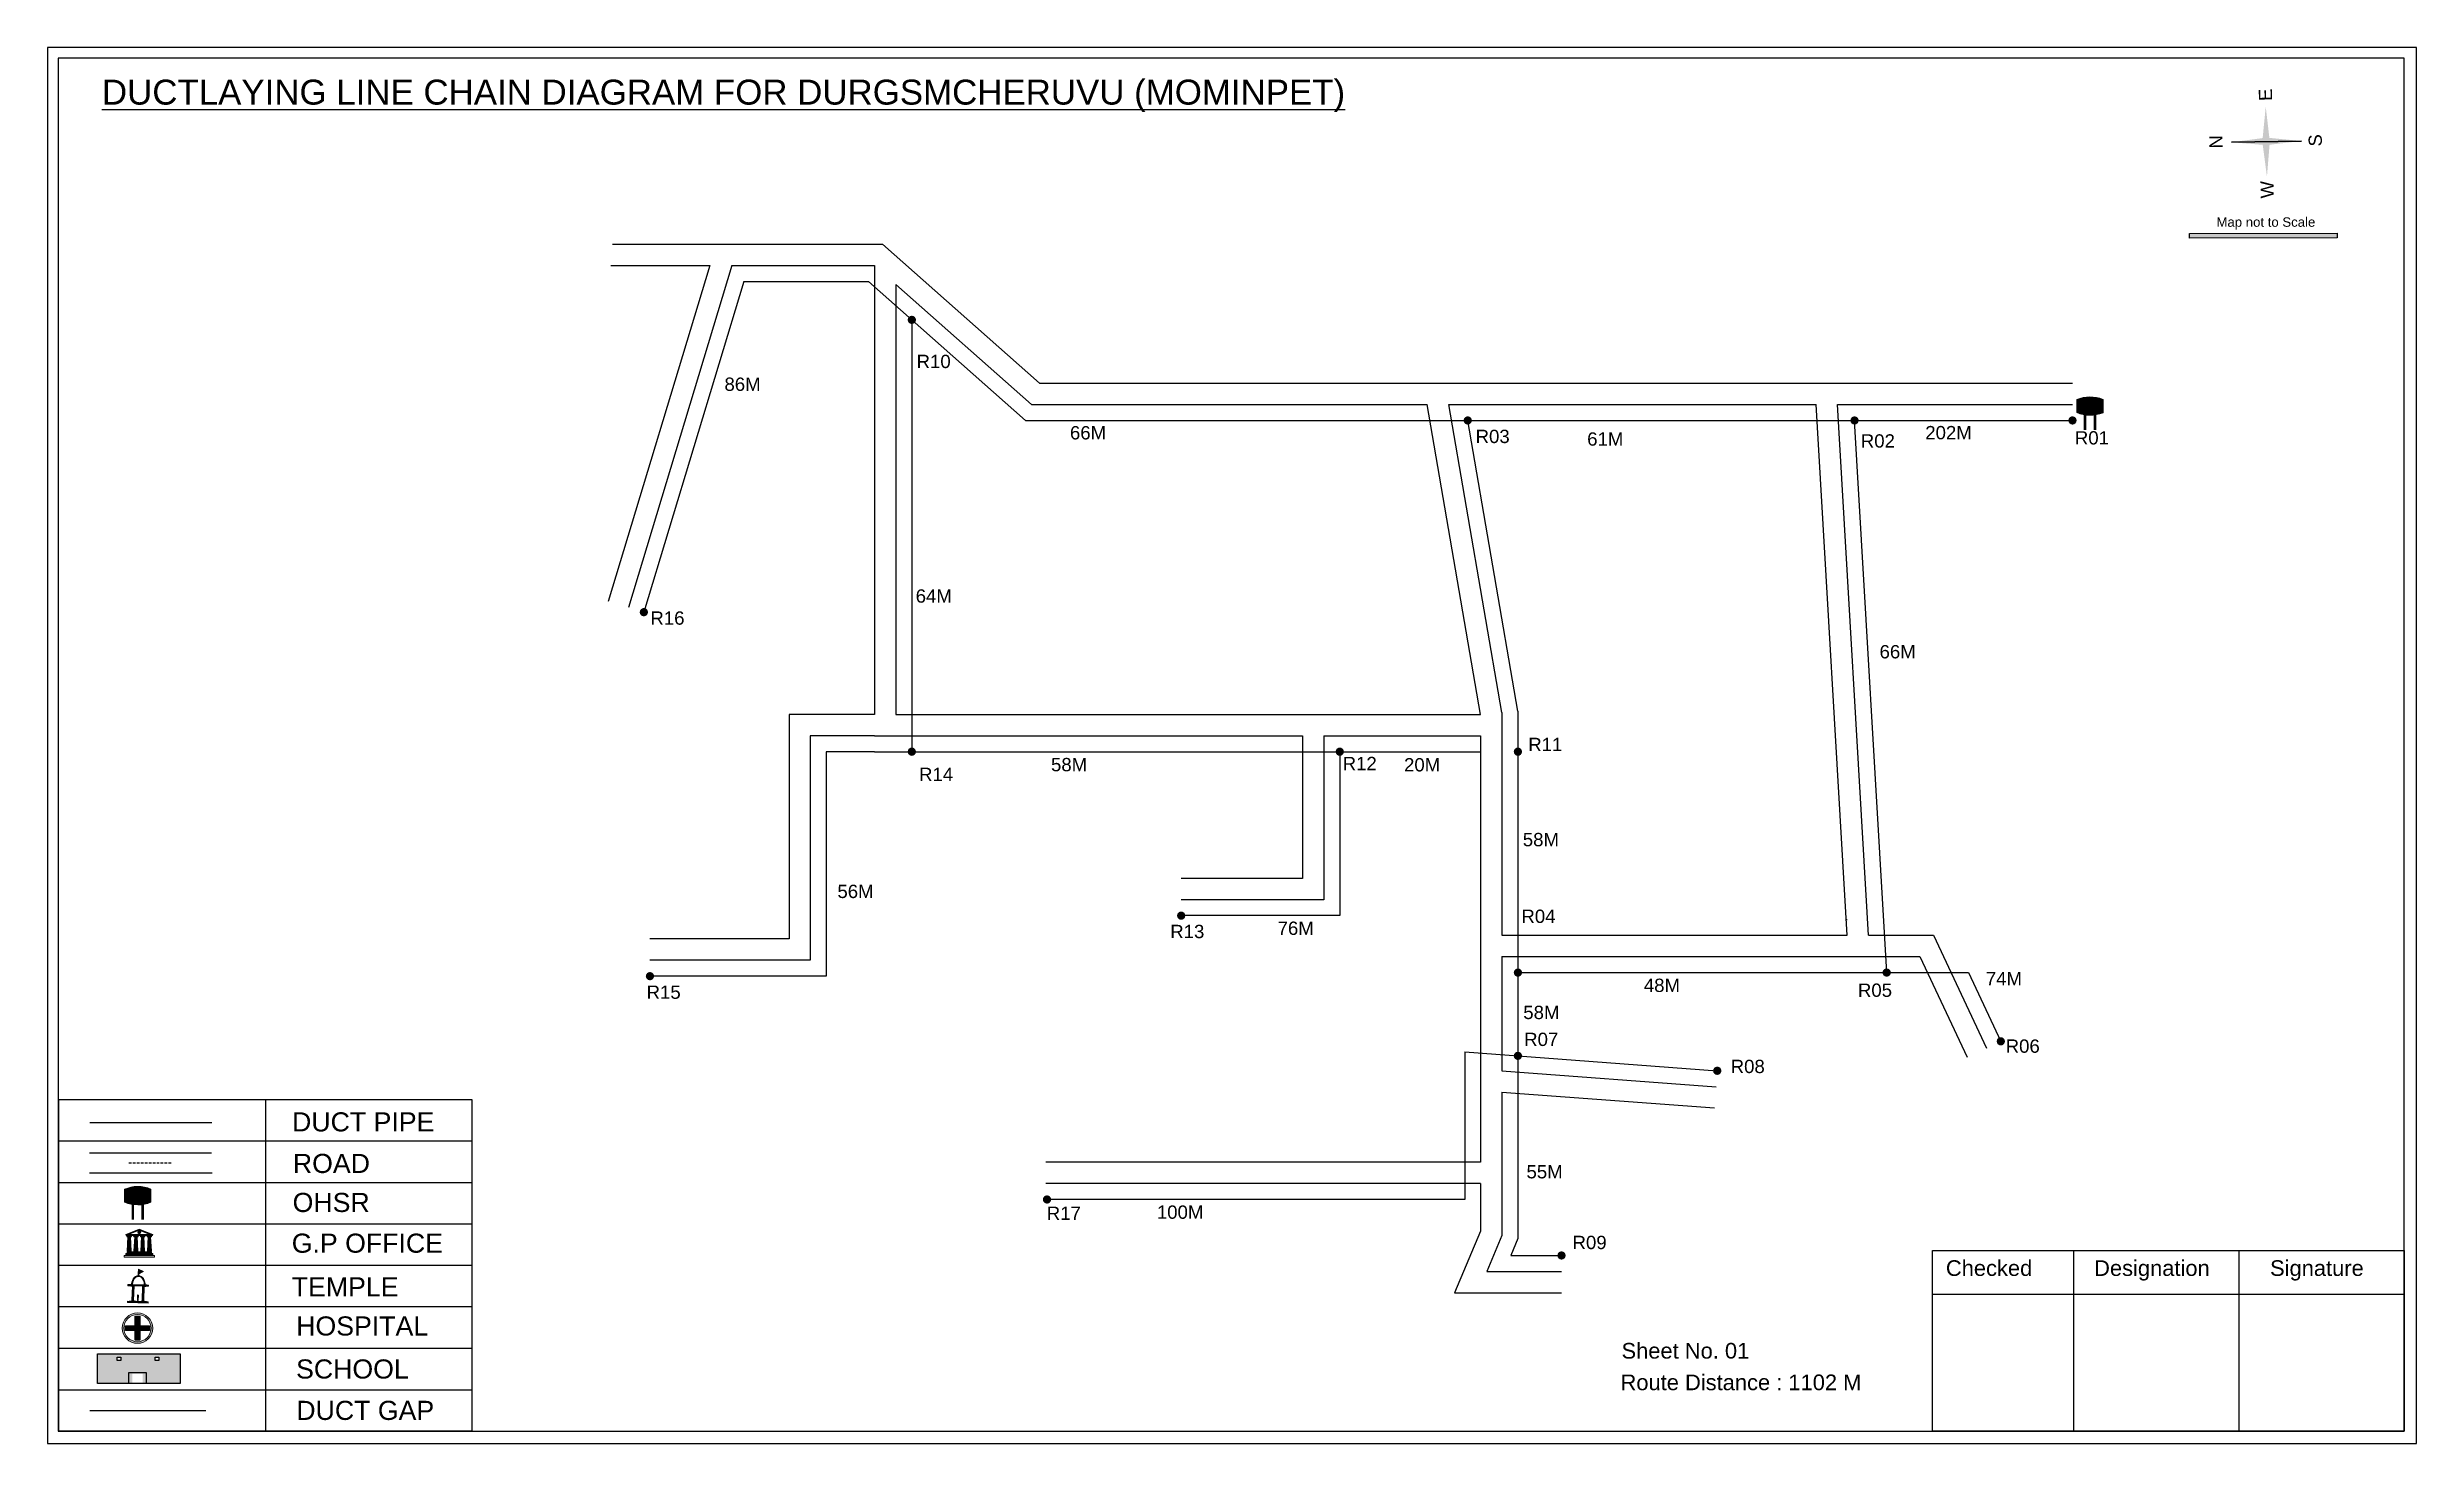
# Model space of a CAD drawing. Header units: inches. Extents: x 105 to 4124, y -559 to 3229.
# Drawn here: x 1161 to 2051, y 2705 to 3229 of the extents above; entities that cross this region are included whole.
import ezdxf

# ---------------------------------------------------------------- set-up
doc = ezdxf.new("R2010")
doc.units = ezdxf.units.IN
doc.header["$MEASUREMENT"] = 0
doc.linetypes.add('DASHEDX2', pattern=[1.5, 1, -0.5])
for name, color, linetype in [('LANDMARK', 7, 'Continuous'), ('OHT', 7, 'Continuous'), ('pipe', 5, 'Continuous')]:
    doc.layers.add(name, color=color, linetype=linetype)
doc.styles.get("Standard").update_dxf_attribs({"font": 'arial.ttf'})

msp = doc.modelspace()

# ---------------------------------------------------------------- texts
at = {"color": 242, "true_color": 0xcd2027}
msp.add_text('%%UDUCTLAYING LINE CHAIN DIAGRAM FOR DURGSMCHERUVU (MOMINPET)', height=9.375, dxfattribs=at).set_placement((1181.37, 3207.58))
for s, p in [('E', (1996.73, 3208.98)), ('S', (2015.44, 3191.88)), ('N', (1978.15, 3191.14)), ('W', (1997.38, 3172.39))]:
    msp.add_text(s, height=4.95, rotation=91.00631).set_placement(p)
for s, height, p in [('Map not to Scale', 3.5424, (1975.82, 3161.69)), ('R10', 5, (1487.44, 3108.61)), ('86M', 5, (1415.25, 3100.04)), ('66M', 5, (1545.06, 3081.8)), ('R03', 5, (1697.47, 3080.44)), ('61M', 5, (1739.39, 3079.46)), ('R02', 5, (1842.2, 3078.73)), ('202M', 5, (1866.41, 3081.85)), ('R01', 5, (1922.62, 3079.9)), ('64M', 5, (1487.1, 3020.48)), ('R16', 5, (1387.43, 3012.2)), ('66M', 5, (1849.23, 2999.55)), ('R11', 5, (1717.26, 2964.72)), ('R14', 5, (1488.36, 2953.5)), ('58M', 5, (1537.94, 2957.14)), ('R12', 5, (1647.52, 2957.55)), ('20M', 5, (1670.58, 2957.08)), ('58M', 5, (1715.2, 2928.98)), ('56M', 5, (1457.69, 2909.52)), ('R04', 5, (1714.68, 2900.17)), ('R13', 5, (1582.75, 2894.46)), ('76M', 5, (1623.08, 2895.68)), ('R15', 5, (1386, 2871.66)), ('48M', 5, (1760.68, 2874.23)), ('R05', 5, (1841.11, 2872.4)), ('74M', 5, (1889.15, 2876.72)), ('58M', 5, (1715.39, 2864.05)), ('R07', 5, (1715.72, 2853.94)), ('R08', 5, (1793.3, 2843.77)), ('R06', 5, (1896.62, 2851.4)), ('DUCT PIPE', 7.178, (1252.8, 2821.85)), ('ROAD ', 7.178, (1253.1, 2806.24)), ('55M', 5, (1716.59, 2804.21)), ('OHSR', 7.178, (1253.01, 2791.58)), ('R17', 5, (1536.35, 2788.6)), ('100M', 5, (1577.72, 2789.03)), ('G.P OFFICE', 7.178, (1252.68, 2776.28)), ('R09', 5, (1733.89, 2777.64)), ('Checked', 5.886, (1874.16, 2767.57)), ('Designation', 5.886, (1929.85, 2767.57)), ('Signature', 5.886, (1995.96, 2767.57)), ('TEMPLE', 7.178, (1252.68, 2759.87)), ('HOSPITAL', 7.178, (1254.35, 2745.18)), ('Sheet No. 01', 5.886, (1752.29, 2736.51)), ('SCHOOL', 7.178, (1254.3, 2729.02)), ('Route Distance : 1102 M', 5.886, (1751.92, 2724.64)), ('DUCT GAP', 7.178, (1254.4, 2713.47))]:
    msp.add_text(s, height=height).set_placement(p)

# ---------------------------------------------------------------- blocks, each defined once
blk = doc.blocks.new('OHT')
at = {"linetype": 'Continuous', "lineweight": 0, "true_color": 0x0ffffc}
blk.add_hatch(color=4, dxfattribs=at).paths.add_polyline_path([(0.012, 1), (0, 1, 0.101323), (-0.4, 0.916), (-0.4, 0.525, 0.194075), (0.399, 0.521), (0.399, 0.921, 0.097877)])
at = {"color": 4, "linetype": 'Continuous', "lineweight": 0, "true_color": 0x0ffffc, "flags": 128}
for points in [[(-0.4, 0.525), (-0.4, 0.916)], [(0.399, 0.521), (0.399, 0.921)]]:
    blk.add_lwpolyline(points, dxfattribs=at)
at = {"color": 4, "linetype": 'Continuous', "lineweight": 0, "true_color": 0x0ffffc, "const_width": 0.075, "flags": 128}
for points in [[(-0.15, 0), (-0.15, 0.475)], [(0.15, 0), (0.15, 0.473)]]:
    blk.add_lwpolyline(points, dxfattribs=at)
at = {"color": 4, "linetype": 'Continuous', "lineweight": 0, "true_color": 0x0ffffc}
for centre, radius, start, end in [((0.006, -0.019), 1.019, 67.31091, 113.47108), ((0.004, 1.513), 1.068, 247.76824, 291.70073)]:
    blk.add_arc(centre, radius, start, end, dxfattribs=at)
blk = doc.blocks.new('Government_Office')
at = {"linetype": 'Continuous', "lineweight": 0, "true_color": 0xff0000}
h = blk.add_hatch(color=1, dxfattribs=at)
h.paths.add_polyline_path([(0.44, 0.72), (0.45, 0.75), (0, 0.93), (-0.45, 0.75), (-0.44, 0.72)])
h.paths.add_polyline_path([(0.355, 0.75), (-0.355, 0.75), (0, 0.9)], flags=16)
h.paths.add_polyline_path([(0, 0.778, -1), (0, 0.872, -1)], flags=0)
h = blk.add_hatch(color=1, dxfattribs=at)
edge = h.paths.add_edge_path()
edge.add_arc((0, 0.825), 0.0467, 90, 270)
edge.add_arc((0, 0.825), 0.0467, 270, 450)
for points in [[(-0.5, 0.05), (0.5, 0.05), (0.5, 0), (-0.5, 0)], [(-0.45, 0.075), (-0.45, 0.12), (0.45, 0.12), (0.45, 0.075)], [(-0.4, 0.14), (-0.4, 0.18), (0.4, 0.18), (0.4, 0.14)]]:
    blk.add_hatch(color=1, dxfattribs=at).paths.add_polyline_path(points)
h = blk.add_hatch(color=1, dxfattribs=at)
edge = h.paths.add_edge_path()
edge.add_line((-0.27, 0.195), (-0.295, 0.675))
edge.add_line((-0.295, 0.675), (-0.29, 0.675))
edge.add_arc((-0.278, 0.688), 0.0176, 225.30401, 441.56588)
edge.add_line((-0.275, 0.705), (-0.395, 0.705))
edge.add_arc((-0.392, 0.688), 0.0176, 98.43412, 314.69599)
edge.add_line((-0.38, 0.675), (-0.375, 0.675))
edge.add_line((-0.375, 0.675), (-0.4, 0.195))
edge.add_line((-0.4, 0.195), (-0.27, 0.195))
h = blk.add_hatch(color=1, dxfattribs=at)
edge = h.paths.add_edge_path()
edge.add_line((-0.047, 0.195), (-0.072, 0.675))
edge.add_line((-0.072, 0.675), (-0.067, 0.675))
edge.add_arc((-0.054, 0.688), 0.0176, 225.30401, 441.56588)
edge.add_line((-0.052, 0.705), (-0.172, 0.705))
edge.add_arc((-0.169, 0.688), 0.0176, 98.43412, 314.69599)
edge.add_line((-0.157, 0.675), (-0.152, 0.675))
edge.add_line((-0.152, 0.675), (-0.177, 0.195))
edge.add_line((-0.177, 0.195), (-0.047, 0.195))
h = blk.add_hatch(color=1, dxfattribs=at)
edge = h.paths.add_edge_path()
edge.add_line((0.177, 0.195), (0.152, 0.675))
edge.add_line((0.152, 0.675), (0.157, 0.675))
edge.add_arc((0.169, 0.688), 0.0176, 225.30401, 441.56588)
edge.add_line((0.172, 0.705), (0.052, 0.705))
edge.add_arc((0.054, 0.688), 0.0176, 98.43412, 314.69599)
edge.add_line((0.067, 0.675), (0.072, 0.675))
edge.add_line((0.072, 0.675), (0.047, 0.195))
edge.add_line((0.047, 0.195), (0.177, 0.195))
h = blk.add_hatch(color=1, dxfattribs=at)
edge = h.paths.add_edge_path()
edge.add_line((0.4, 0.195), (0.375, 0.675))
edge.add_line((0.375, 0.675), (0.38, 0.675))
edge.add_arc((0.392, 0.688), 0.0176, 225.30401, 441.56588)
edge.add_line((0.395, 0.705), (0.275, 0.705))
edge.add_arc((0.278, 0.688), 0.0176, 98.43412, 314.69599)
edge.add_line((0.29, 0.675), (0.295, 0.675))
edge.add_line((0.295, 0.675), (0.27, 0.195))
edge.add_line((0.27, 0.195), (0.4, 0.195))
at = {"color": 1, "linetype": 'Continuous', "lineweight": 0, "true_color": 0xff0000, "flags": 128}
for points in [[(-0.45, 0.75), (-0.44, 0.72), (0.44, 0.72), (0.45, 0.75), (0, 0.93)], [(-0.355, 0.75), (0.355, 0.75), (0, 0.9)], [(-0.5, 0.05), (0.5, 0.05), (0.5, 0), (-0.5, 0)], [(-0.45, 0.075), (-0.45, 0.12), (0.45, 0.12), (0.45, 0.075)], [(-0.4, 0.14), (-0.4, 0.18), (0.4, 0.18), (0.4, 0.14)]]:
    blk.add_lwpolyline(points, close=True, dxfattribs=at)
for points in [[(0, 0.872, 1), (0, 0.778, 1)], [(-0.27, 0.195), (-0.295, 0.675), (-0.29, 0.675, 1.379694), (-0.275, 0.705), (-0.395, 0.705, 1.379694), (-0.38, 0.675), (-0.375, 0.675), (-0.4, 0.195)], [(-0.047, 0.195), (-0.072, 0.675), (-0.067, 0.675, 1.379694), (-0.052, 0.705), (-0.172, 0.705, 1.379694), (-0.157, 0.675), (-0.152, 0.675), (-0.177, 0.195)], [(0.177, 0.195), (0.152, 0.675), (0.157, 0.675, 1.379694), (0.172, 0.705), (0.052, 0.705, 1.379694), (0.067, 0.675), (0.072, 0.675), (0.047, 0.195)], [(0.4, 0.195), (0.375, 0.675), (0.38, 0.675, 1.379694), (0.395, 0.705), (0.275, 0.705, 1.379694), (0.29, 0.675), (0.295, 0.675), (0.27, 0.195)]]:
    blk.add_lwpolyline(points, format="xyb", close=True, dxfattribs=at)
blk = doc.blocks.new('Temple')
at = {"linetype": 'Continuous', "lineweight": 0, "true_color": 0xff0000}
h = blk.add_hatch(color=1, dxfattribs=at)
edge = h.paths.add_edge_path()
edge.add_line((0.175, 0.49), (0.225, 0.49))
edge.add_line((0.225, 0.49), (0.225, 0.497))
edge.add_line((0.225, 0.497), (0.307, 0.497))
edge.add_line((0.307, 0.497), (0.307, 0.533))
edge.add_line((0.307, 0.533), (0.257, 0.533))
edge.add_line((0.257, 0.533), (0.257, 0.54))
edge.add_line((0.257, 0.54), (0.2, 0.54))
edge.add_spline(control_points=[(0.2, 0.54), (0.2, 0.589), (0.19, 0.638), (0.142, 0.743), (0.092, 0.79), (0.027, 0.805), (0.02, 0.806), (0.012, 0.806)], knot_values=[4.712389, 4.712389, 4.712389, 4.712389, 5.278166, 5.278166, 6.117402, 6.117402, 6.223801, 6.223801, 6.223801, 6.223801], degree=3, periodic=0)
edge.add_line((0.012, 0.806), (0.012, 0.79))
edge.add_line((0.012, 0.79), (-0.012, 0.79))
edge.add_line((-0.012, 0.79), (-0.012, 0.806))
edge.add_spline(control_points=[(-0.012, 0.806), (-0.055, 0.802), (-0.096, 0.781), (-0.171, 0.699), (-0.197, 0.628), (-0.2, 0.55), (-0.2, 0.545), (-0.2, 0.54)], knot_values=[6.343965, 6.343965, 6.343965, 6.343965, 6.956638, 6.956638, 7.795874, 7.795874, 7.853982, 7.853982, 7.853982, 7.853982], degree=3, periodic=0)
edge.add_line((-0.2, 0.54), (-0.257, 0.54))
edge.add_line((-0.257, 0.54), (-0.257, 0.533))
edge.add_line((-0.257, 0.533), (-0.307, 0.533))
edge.add_line((-0.307, 0.533), (-0.307, 0.497))
edge.add_line((-0.307, 0.497), (-0.225, 0.497))
edge.add_line((-0.225, 0.497), (-0.225, 0.49))
edge.add_line((-0.225, 0.49), (-0.175, 0.49))
edge.add_line((-0.175, 0.49), (-0.175, 0.07))
edge.add_arc((-0.205, 0.07), 0.03, -90, 0, ccw=False)
edge.add_line((-0.205, 0.04), (-0.257, 0.04))
edge.add_line((-0.257, 0.04), (-0.257, 0.033))
edge.add_line((-0.257, 0.033), (-0.307, 0.033))
edge.add_line((-0.307, 0.033), (-0.307, 0))
edge.add_line((-0.307, 0), (0.307, 0))
edge.add_line((0.307, 0), (0.307, 0.033))
edge.add_line((0.307, 0.033), (0.257, 0.033))
edge.add_line((0.257, 0.033), (0.257, 0.04))
edge.add_line((0.257, 0.04), (0.205, 0.04))
edge.add_arc((0.205, 0.07), 0.03, 180, 270, ccw=False)
edge.add_line((0.175, 0.07), (0.175, 0.49))
h.paths.add_polyline_path([(0.125, 0.07, -0.414214), (0.095, 0.04), (0.05, 0.04), (0.05, 0.033), (-0.05, 0.033), (-0.05, 0.04), (-0.095, 0.04, -0.414214), (-0.125, 0.07), (-0.125, 0.497), (0.125, 0.497)], flags=16)
edge = h.paths.add_edge_path(flags=16)
edge.add_ellipse((0, 0.54), major_axis=(0, 0.242), ratio=0.722808, start_angle=270, end_angle=450, ccw=False)
edge.add_line((0.175, 0.54), (-0.175, 0.54))
h.paths.add_polyline_path([(0.012, 0.23), (0.012, 0.07), (-0.012, 0.07), (-0.012, 0.23)], flags=0)
h = blk.add_hatch(color=1, dxfattribs=at)
edge = h.paths.add_edge_path()
edge.add_line((0.012, 0.857), (0, 0.85))
edge.add_line((0, 0.85), (-0.003, 0.925))
edge.add_line((-0.003, 0.925), (-0.012, 0.925))
edge.add_line((-0.012, 0.925), (-0.012, 0.806))
edge.add_spline(control_points=[(-0.012, 0.806), (-0.004, 0.807), (0.004, 0.807), (0.012, 0.806)], knot_values=[6.223801, 6.223801, 6.223801, 6.223801, 6.343965, 6.343965, 6.343965, 6.343965], degree=3, periodic=0)
edge.add_line((0.012, 0.806), (0.012, 0.857))
h = blk.add_hatch(color=1, dxfattribs=at)
edge = h.paths.add_edge_path()
edge.add_line((0.012, 0.79), (0.012, 0.806))
edge.add_spline(control_points=[(0.012, 0.806), (0.004, 0.807), (-0.004, 0.807), (-0.012, 0.806)], knot_values=[6.223801, 6.223801, 6.223801, 6.223801, 6.343965, 6.343965, 6.343965, 6.343965], degree=3, periodic=0)
edge.add_line((-0.012, 0.806), (-0.012, 0.79))
edge.add_line((-0.012, 0.79), (0.012, 0.79))
at = {"linetype": 'Continuous', "lineweight": 0, "true_color": 0xe66000}
blk.add_hatch(color=32, dxfattribs=at).paths.add_polyline_path([(-0.006, 1), (0.147, 0.931), (0, 0.85)])
at = {"color": 1, "linetype": 'Continuous', "lineweight": 0, "true_color": 0xff0000, "flags": 128}
for points in [[(0.012, 0.925), (-0.012, 0.925), (-0.012, 0.79), (0.012, 0.79)], [(0.012, 0.23), (-0.012, 0.23), (-0.012, 0.07), (0.012, 0.07)]]:
    blk.add_lwpolyline(points, close=True, dxfattribs=at)
at = {"color": 32, "linetype": 'Continuous', "lineweight": 0, "true_color": 0xe66000, "flags": 128}
blk.add_lwpolyline([(-0.006, 1), (0.147, 0.931), (0, 0.85), (-0.006, 1)], dxfattribs=at)
at = {"color": 1, "linetype": 'Continuous', "lineweight": 0, "true_color": 0xff0000, "flags": 128}
blk.add_lwpolyline([(0.2, 0.54), (0.257, 0.54), (0.257, 0.533), (0.307, 0.533), (0.307, 0.497), (0.225, 0.497), (0.225, 0.49), (0.175, 0.49), (0.175, 0.07, 0.414214), (0.205, 0.04), (0.257, 0.04), (0.257, 0.033), (0.307, 0.033), (0.307, 0), (-0.307, 0), (-0.307, 0.033), (-0.257, 0.033), (-0.257, 0.04), (-0.205, 0.04, 0.414214), (-0.175, 0.07), (-0.175, 0.49), (-0.225, 0.49), (-0.225, 0.497), (-0.307, 0.497), (-0.307, 0.533), (-0.257, 0.533), (-0.257, 0.54), (-0.2, 0.54)], format="xyb", dxfattribs=at)
blk.add_lwpolyline([(-0.175, 0.54), (0.175, 0.54)], dxfattribs=at)
blk.add_lwpolyline([(0.125, 0.497), (0.125, 0.07, -0.414214), (0.095, 0.04), (0.05, 0.04), (0.05, 0.033), (-0.05, 0.033), (-0.05, 0.04), (-0.095, 0.04, -0.414214), (-0.125, 0.07), (-0.125, 0.497)], format="xyb", close=True, dxfattribs=at)
at = {"color": 1, "linetype": 'Continuous', "lineweight": 0, "true_color": 0xff0000}
blk.add_ellipse((0, 0.54), major_axis=(0, 0.242), ratio=0.722808, start_param=4.712389, end_param=7.853982, dxfattribs=at)
blk.add_open_spline([(0.2, 0.54), (0.2, 0.589), (0.19, 0.638), (0.142, 0.743), (0.092, 0.79), (-0.023, 0.816), (-0.085, 0.794), (-0.171, 0.699), (-0.197, 0.628), (-0.2, 0.55), (-0.2, 0.545), (-0.2, 0.54)], degree=3, knots=[4.712389, 4.712389, 4.712389, 4.712389, 5.278166, 5.278166, 6.117402, 6.117402, 6.956638, 6.956638, 7.795874, 7.795874, 7.853982, 7.853982, 7.853982, 7.853982], dxfattribs=at)
blk = doc.blocks.new('*U5')
at = {"color": 0, "linetype": 'DASHEDX2', "transparency": 16777216}
blk.add_line((-8.22, 0), (8.01, 0), dxfattribs=at)
blk = doc.blocks.new('Hospital')
at = {"linetype": 'Continuous', "lineweight": 0, "true_color": 0x000000}
h = blk.add_hatch(color=18, dxfattribs=at)
h.paths.add_polyline_path([(-0.5, 0, 1), (0.5, 0, 1)])
h.paths.add_polyline_path([(0.446, 0, -1), (-0.446, 0, -1)], flags=16)
at = {"linetype": 'Continuous', "true_color": 0xff0000}
blk.add_hatch(color=1, dxfattribs=at).paths.add_polyline_path([(-0.394, 0.08), (-0.08, 0.08), (-0.08, 0.394), (0.08, 0.394), (0.08, 0.08), (0.394, 0.08), (0.394, -0.08), (0.08, -0.08), (0.08, -0.394), (-0.08, -0.394), (-0.08, -0.08), (-0.394, -0.08)])
at = {"color": 1, "linetype": 'Continuous', "true_color": 0xff0000, "flags": 128}
blk.add_lwpolyline([(-0.394, 0.08), (-0.08, 0.08), (-0.08, 0.394), (0.08, 0.394), (0.08, 0.08), (0.394, 0.08), (0.394, -0.08), (0.08, -0.08), (0.08, -0.394), (-0.08, -0.394), (-0.08, -0.08), (-0.394, -0.08)], close=True, dxfattribs=at)
at = {"color": 18, "linetype": 'Continuous', "lineweight": 0, "true_color": 0x000000}
for radius in [0.5, 0.446]:
    blk.add_circle((0, 0), radius, dxfattribs=at)

# ---------------------------------------------------------------- hatches: boundary and pattern name
at = {"true_color": 0x0093dd}
h = msp.add_hatch(color=142, dxfattribs=at)
h.dxf.hatch_style = 1
h.paths.add_polyline_path([(1965.64, 3159.19), (1965.65, 3157.35), (2021.15, 3157.47), (2021.15, 3159.32)])
at = {"ltscale": 0.5}
h = msp.add_hatch(color=5, dxfattribs=at)
h.dxf.hatch_style = 1
h.paths.add_polyline_path([(1487.21, 3126.72, 1), (1484.09, 3126.72, 1)])
h = msp.add_hatch(color=5, dxfattribs=at)
h.dxf.hatch_style = 1
h.paths.add_polyline_path([(1696.07, 3088.93, 1), (1692.96, 3088.93, 1)])
h = msp.add_hatch(color=5, dxfattribs=at)
h.dxf.hatch_style = 1
h.paths.add_polyline_path([(1841.4, 3088.93, 1), (1838.29, 3088.93, 1)])
h = msp.add_hatch(color=5, dxfattribs=at)
h.dxf.hatch_style = 1
h.paths.add_polyline_path([(1923.28, 3088.93, 1), (1920.16, 3088.93, 1)])
h = msp.add_hatch(color=5, dxfattribs=at)
h.dxf.hatch_style = 1
h.paths.add_polyline_path([(1386.53, 3016.91, 1), (1383.41, 3016.91, 1)])
h = msp.add_hatch(color=5, dxfattribs=at)
h.dxf.hatch_style = 1
h.paths.add_polyline_path([(1487.21, 2964.5, 1), (1484.09, 2964.5, 1)])
h = msp.add_hatch(color=5, dxfattribs=at)
h.dxf.hatch_style = 1
h.paths.add_polyline_path([(1647.99, 2964.5, 1), (1644.87, 2964.5, 1)])
h = msp.add_hatch(color=5, dxfattribs=at)
h.dxf.hatch_style = 1
h.paths.add_polyline_path([(1714.92, 2964.5, 1), (1711.81, 2964.5, 1)])
h = msp.add_hatch(color=5, dxfattribs=at)
h.dxf.hatch_style = 1
h.paths.add_polyline_path([(1588.41, 2902.9, 1), (1585.29, 2902.9, 1)])
h = msp.add_hatch(color=5, dxfattribs=at)
h.dxf.hatch_style = 1
h.paths.add_polyline_path([(1388.82, 2880.18, 1), (1385.71, 2880.18, 1)])
h = msp.add_hatch(color=5, dxfattribs=at)
h.dxf.hatch_style = 1
h.paths.add_polyline_path([(1714.92, 2881.52, 1), (1711.81, 2881.52, 1)])
h = msp.add_hatch(color=5, dxfattribs=at)
h.dxf.hatch_style = 1
h.paths.add_polyline_path([(1853.47, 2881.52, 1), (1850.35, 2881.52, 1)])
h = msp.add_hatch(color=5, dxfattribs=at)
h.dxf.hatch_style = 1
h.paths.add_polyline_path([(1714.92, 2850.23, 1), (1711.81, 2850.23, 1)])
h = msp.add_hatch(color=5, dxfattribs=at)
h.dxf.hatch_style = 1
h.paths.add_polyline_path([(1896.35, 2855.69, 1), (1893.24, 2855.69, 1)])
h = msp.add_hatch(color=5, dxfattribs=at)
h.dxf.hatch_style = 1
h.paths.add_polyline_path([(1789.82, 2844.63, 1), (1786.7, 2844.63, 1)])
h = msp.add_hatch(color=5, dxfattribs=at)
h.dxf.hatch_style = 1
h.paths.add_polyline_path([(1538, 2796.28, 1), (1534.88, 2796.28, 1)])
h = msp.add_hatch(color=5, dxfattribs=at)
h.dxf.hatch_style = 1
h.paths.add_polyline_path([(1731.31, 2775.25, 1), (1728.19, 2775.25, 1)])
at = {"true_color": 0xc8c92d}
h = msp.add_hatch(color=52, dxfattribs=at)
h.dxf.hatch_style = 1
h.paths.add_polyline_path([(1185.84, 2738.26), (1179.67, 2738.26), (1179.67, 2727.17), (1185.84, 2727.17)])
h.paths.add_polyline_path([(1210.68, 2738.26), (1204.52, 2738.26), (1204.52, 2727.17), (1210.68, 2727.17)])
at = {"true_color": 0x293189}
h = msp.add_hatch(color=177, dxfattribs=at)
h.dxf.hatch_style = 1
h.paths.add_polyline_path([(1204.52, 2738.26), (1185.84, 2738.26), (1185.84, 2727.17), (1192.85, 2727.17), (1192.85, 2730.8), (1196.7, 2730.8), (1196.7, 2727.17), (1204.52, 2727.17)])
h.paths.add_polyline_path([(1188.5, 2735.79), (1187.13, 2735.79), (1187.13, 2737.05), (1188.5, 2737.05)], flags=16)
h.paths.add_polyline_path([(1201.38, 2735.79), (1201.38, 2737.05), (1202.75, 2737.05), (1202.75, 2735.79)], flags=16)

# ---------------------------------------------------------------- linework, layer by layer
for p, q in [((2007.71, 3193.9), (1981.42, 3193.43)), ((1981.42, 3193.43), (2007.71, 3193.9)), ((2007.71, 3193.9), (1981.42, 3193.43)), ((1994.59, 3193.66), (2007.71, 3193.9)), ((1373.18, 3155.13), (1474.69, 3155.13)), ((1474.69, 3155.13), (1533.62, 3102.93)), ((1409.72, 3147.13), (1371.57, 3020.96)), ((1372.53, 3147.13), (1409.72, 3147.13)), ((1418.07, 3147.13), (1379.23, 3018.65)), ((1418.07, 3147.13), (1471.65, 3147.13)), ((1471.65, 3147.13), (1471.65, 2978.5)), ((1479.65, 3140.05), (1530.59, 3094.93)), ((1479.65, 3140.05), (1479.65, 2978.5)), ((1533.62, 3102.93), (1921.72, 3102.93)), ((1530.59, 3094.93), (1679.27, 3094.93)), ((1699.36, 2978.5), (1679.27, 3094.93)), ((1687.39, 3094.93), (1825.47, 3094.93)), ((1707.36, 2979.18), (1687.39, 3094.93)), ((1837.07, 2895.52), (1825.47, 3094.93)), ((1833.48, 3094.93), (1921.72, 3094.93)), ((1845.08, 2895.52), (1833.48, 3094.93)), ((1471.65, 2978.5), (1439.51, 2978.5)), ((1439.51, 2978.5), (1439.51, 2894.18)), ((1479.65, 2978.5), (1699.36, 2978.5)), ((1707.36, 2979.18), (1707.36, 2895.52)), ((1471.65, 2970.5), (1447.51, 2970.5)), ((1447.51, 2970.5), (1447.51, 2886.18)), ((1471.65, 2970.5), (1632.43, 2970.5)), ((1632.43, 2970.5), (1632.43, 2916.9)), ((1640.43, 2970.5), (1699.36, 2970.5)), ((1640.43, 2970.5), (1640.43, 2908.9)), ((1699.36, 2970.5), (1699.36, 2844.66)), ((1632.43, 2916.9), (1586.85, 2916.9)), ((1640.43, 2908.9), (1586.85, 2908.9)), ((1439.51, 2894.18), (1387.27, 2894.18)), ((1707.36, 2895.52), (1837.07, 2895.52)), ((1836.72, 2901.52), (1837.07, 2901.52)), ((1845.08, 2895.52), (1869.48, 2895.52)), ((1869.48, 2895.52), (1889.36, 2853.14)), ((1447.51, 2886.18), (1387.27, 2886.18)), ((1707.36, 2887.52), (1707.36, 2844.66)), ((1707.36, 2887.52), (1864.4, 2887.52)), ((1864.4, 2887.52), (1882.12, 2849.74)), ((1699.36, 2844.66), (1699.36, 2810.24)), ((1707.36, 2844.66), (1787.82, 2838.65)), ((1164.99, 2833.69), (1164.99, 2710.48)), ((1242.76, 2833.69), (1242.76, 2709.27)), ((1707.36, 2836.63), (1707.36, 2782.81)), ((1707.36, 2836.63), (1787.22, 2830.67)), ((1320.52, 2818.14), (1164.99, 2818.14)), ((1176.64, 2813.85), (1222.53, 2813.85)), ((1176.64, 2806.32), (1222.77, 2806.32)), ((1699.36, 2810.24), (1535.95, 2810.24)), ((1320.52, 2802.59), (1164.99, 2802.59)), ((1699.36, 2802.24), (1535.95, 2802.24)), ((1699.36, 2802.24), (1699.36, 2784.43)), ((1320.52, 2787.04), (1164.99, 2787.04)), ((1699.36, 2784.43), (1689.57, 2761.25)), ((1707.36, 2782.81), (1701.63, 2769.25)), ((1320.52, 2771.48), (1164.99, 2771.48)), ((1701.63, 2769.25), (1729.75, 2769.25)), ((1689.57, 2761.25), (1729.75, 2761.25)), ((1320.52, 2755.93), (1164.99, 2755.93)), ((1164.99, 2740.38), (1320.52, 2740.38)), ((1164.99, 2724.82), (1320.52, 2724.82)), ((1164.98, 2710.24), (1164.98, 2709.28)), ((1164.99, 2710.48), (1164.99, 2709.27)), ((1320.52, 2709.27), (1164.99, 2709.27))]:
    msp.add_line(p, q)
at = {"color": 1}
msp.add_line((1981.42, 3193.43), (1994.58, 3193.66), dxfattribs=at)
at = {"color": 242, "true_color": 0xcd2027}
for p, q in [((1922.05, 2777.12), (1922.05, 2709.23)), ((1984.25, 2777.12), (1984.25, 2709.23)), ((1869.09, 2760.67), (2046.31, 2760.67))]:
    msp.add_line(p, q, dxfattribs=at)
for points in [[(1160.87, 3229.07), (1160.87, 2704.58), (2051.02, 2704.58), (2051.02, 3229.07)], [(1164.98, 3225.06), (1164.98, 2709.28), (2046.31, 2709.28), (2046.31, 3225.06)], [(1210.75, 2738.26), (1210.75, 2727.17), (1179.67, 2727.17), (1179.67, 2738.26)], [(1188.5, 2737.05), (1188.5, 2735.79), (1187.13, 2735.79), (1187.13, 2737.05)], [(1201.38, 2735.79), (1201.38, 2737.05), (1202.75, 2737.05), (1202.75, 2735.79)]]:
    msp.add_lwpolyline(points, close=True)
at = {"color": 142, "true_color": 0x0093dd}
msp.add_lwpolyline([(2021.16, 3157.47), (1965.65, 3157.35), (1965.64, 3159.19), (2021.15, 3159.32), (2021.15, 3157.47)], dxfattribs=at)
for points in [[(1320.52, 2709.27), (1320.52, 2833.69), (1164.99, 2833.69)], [(1191.51, 2727.17), (1191.51, 2731.27), (1198.04, 2731.27), (1198.04, 2727.17)]]:
    msp.add_lwpolyline(points)
at = {"color": 242, "true_color": 0xcd2027}
msp.add_lwpolyline([(2046.31, 2709.23), (1869.09, 2709.23), (1869.09, 2777.12), (2046.31, 2777.12)], close=True, dxfattribs=at)
for points in [[(1995.86, 3193.7), (1993.04, 3193.65), (1994.33, 3206.81)], [(1995.86, 3193.7), (1993.04, 3193.65), (1994.33, 3206.81)], [(1995.86, 3193.7), (1993.04, 3193.65), (1994.79, 3180.52)], [(1995.86, 3193.7), (1993.04, 3193.65), (1994.79, 3180.52)], [(1994.6, 3192.37), (1994.55, 3195.19), (2007.71, 3193.9)], [(1994.6, 3192.37), (1994.55, 3195.19), (2007.71, 3193.9)]]:
    msp.add_solid(points)
at = {"color": 1}
msp.add_solid([(1994.6, 3192.36), (1994.55, 3195.19), (1981.42, 3193.43)], dxfattribs=at)
msp.add_solid([(1994.6, 3192.36), (1994.55, 3195.19), (1981.42, 3193.43)], dxfattribs=at)
at = {"layer": 'OHT', "color": 5}
msp.add_line((1176.81, 2825.23), (1222.7, 2825.23), dxfattribs=at)
at = {"layer": 'OHT', "color": 1}
msp.add_line((1176.81, 2717.04), (1220.41, 2717.04), dxfattribs=at)
at = {"layer": 'pipe'}
for p, q in [((1422.53, 3141.13), (1384.97, 3016.91)), ((1422.53, 3141.13), (1469.38, 3141.13)), ((1469.38, 3141.13), (1528.32, 3088.93)), ((1485.65, 3126.72), (1485.65, 2964.5)), ((1528.32, 3088.93), (1679.27, 3088.93)), ((1528.32, 3088.93), (1825.47, 3088.93)), ((1694.51, 3088.93), (1921.72, 3088.93)), ((1713.36, 2979.69), (1694.51, 3088.93)), ((1851.91, 2881.52), (1839.84, 3088.93)), ((1713.36, 2979.69), (1713.36, 2895.52)), ((1471.65, 2964.5), (1453.51, 2964.5)), ((1453.51, 2964.5), (1453.51, 2880.18)), ((1471.65, 2964.5), (1632.43, 2964.5)), ((1632.43, 2964.5), (1699.36, 2964.5)), ((1646.43, 2964.5), (1646.43, 2902.9)), ((1646.43, 2902.9), (1586.85, 2902.9)), ((1713.36, 2895.52), (1713.36, 2844.66)), ((1453.51, 2880.18), (1387.27, 2880.18)), ((1713.36, 2881.52), (1882.68, 2881.52)), ((1882.68, 2881.52), (1894.8, 2855.69)), ((1693.36, 2851.72), (1693.36, 2844.66)), ((1693.36, 2851.72), (1788.26, 2844.63)), ((1693.36, 2844.66), (1693.36, 2796.24)), ((1713.36, 2844.66), (1713.36, 2781.59)), ((1693.36, 2796.24), (1535.95, 2796.24)), ((1713.36, 2781.59), (1710.68, 2775.25)), ((1710.68, 2775.25), (1729.75, 2775.25))]:
    msp.add_line(p, q, dxfattribs=at)

# ---------------------------------------------------------------- block references
at = {"linetype": 'DASHEDX2'}
msp.add_blockref('*U5', (1199.65, 2810.09), dxfattribs=at)
at = {"layer": 'LANDMARK'}
for name, p, xscale, yscale, zscale in [('Government_Office', (1195.4, 2774.62), 11.32114773247135, 11.32114773247135, 11.32114773247135), ('Hospital', (1194.72, 2747.96), 11.41772014427468, 11.41772014427468, 11.41772014427468)]:
    msp.add_blockref(name, p, dxfattribs=dict(at, xscale=xscale, yscale=yscale, zscale=zscale))
at = {"layer": 'LANDMARK', "xscale": 12.62452535729322, "yscale": 12.62452535729322, "zscale": 12.62452535729322, "rotation": 358.3713438591284}
msp.add_blockref('Temple', (1194.84, 2757.5), dxfattribs=at)
at = {"layer": 'OHT', "xscale": 12.45189723782068, "yscale": 12.45189723782068, "zscale": 12.45189723782068}
for p in [(1928.29, 3085.34), (1194.81, 2788.73)]:
    msp.add_blockref('OHT', p, dxfattribs=at)

msp.set_redraw_order([(e.dxf.handle, doc.entitydb.next_handle()) for e in msp.query("TEXT MTEXT ATTDEF DIMENSION ARC_DIMENSION")])  # texts and dimensions are drawn at this point

doc.saveas('drawing.dxf')
